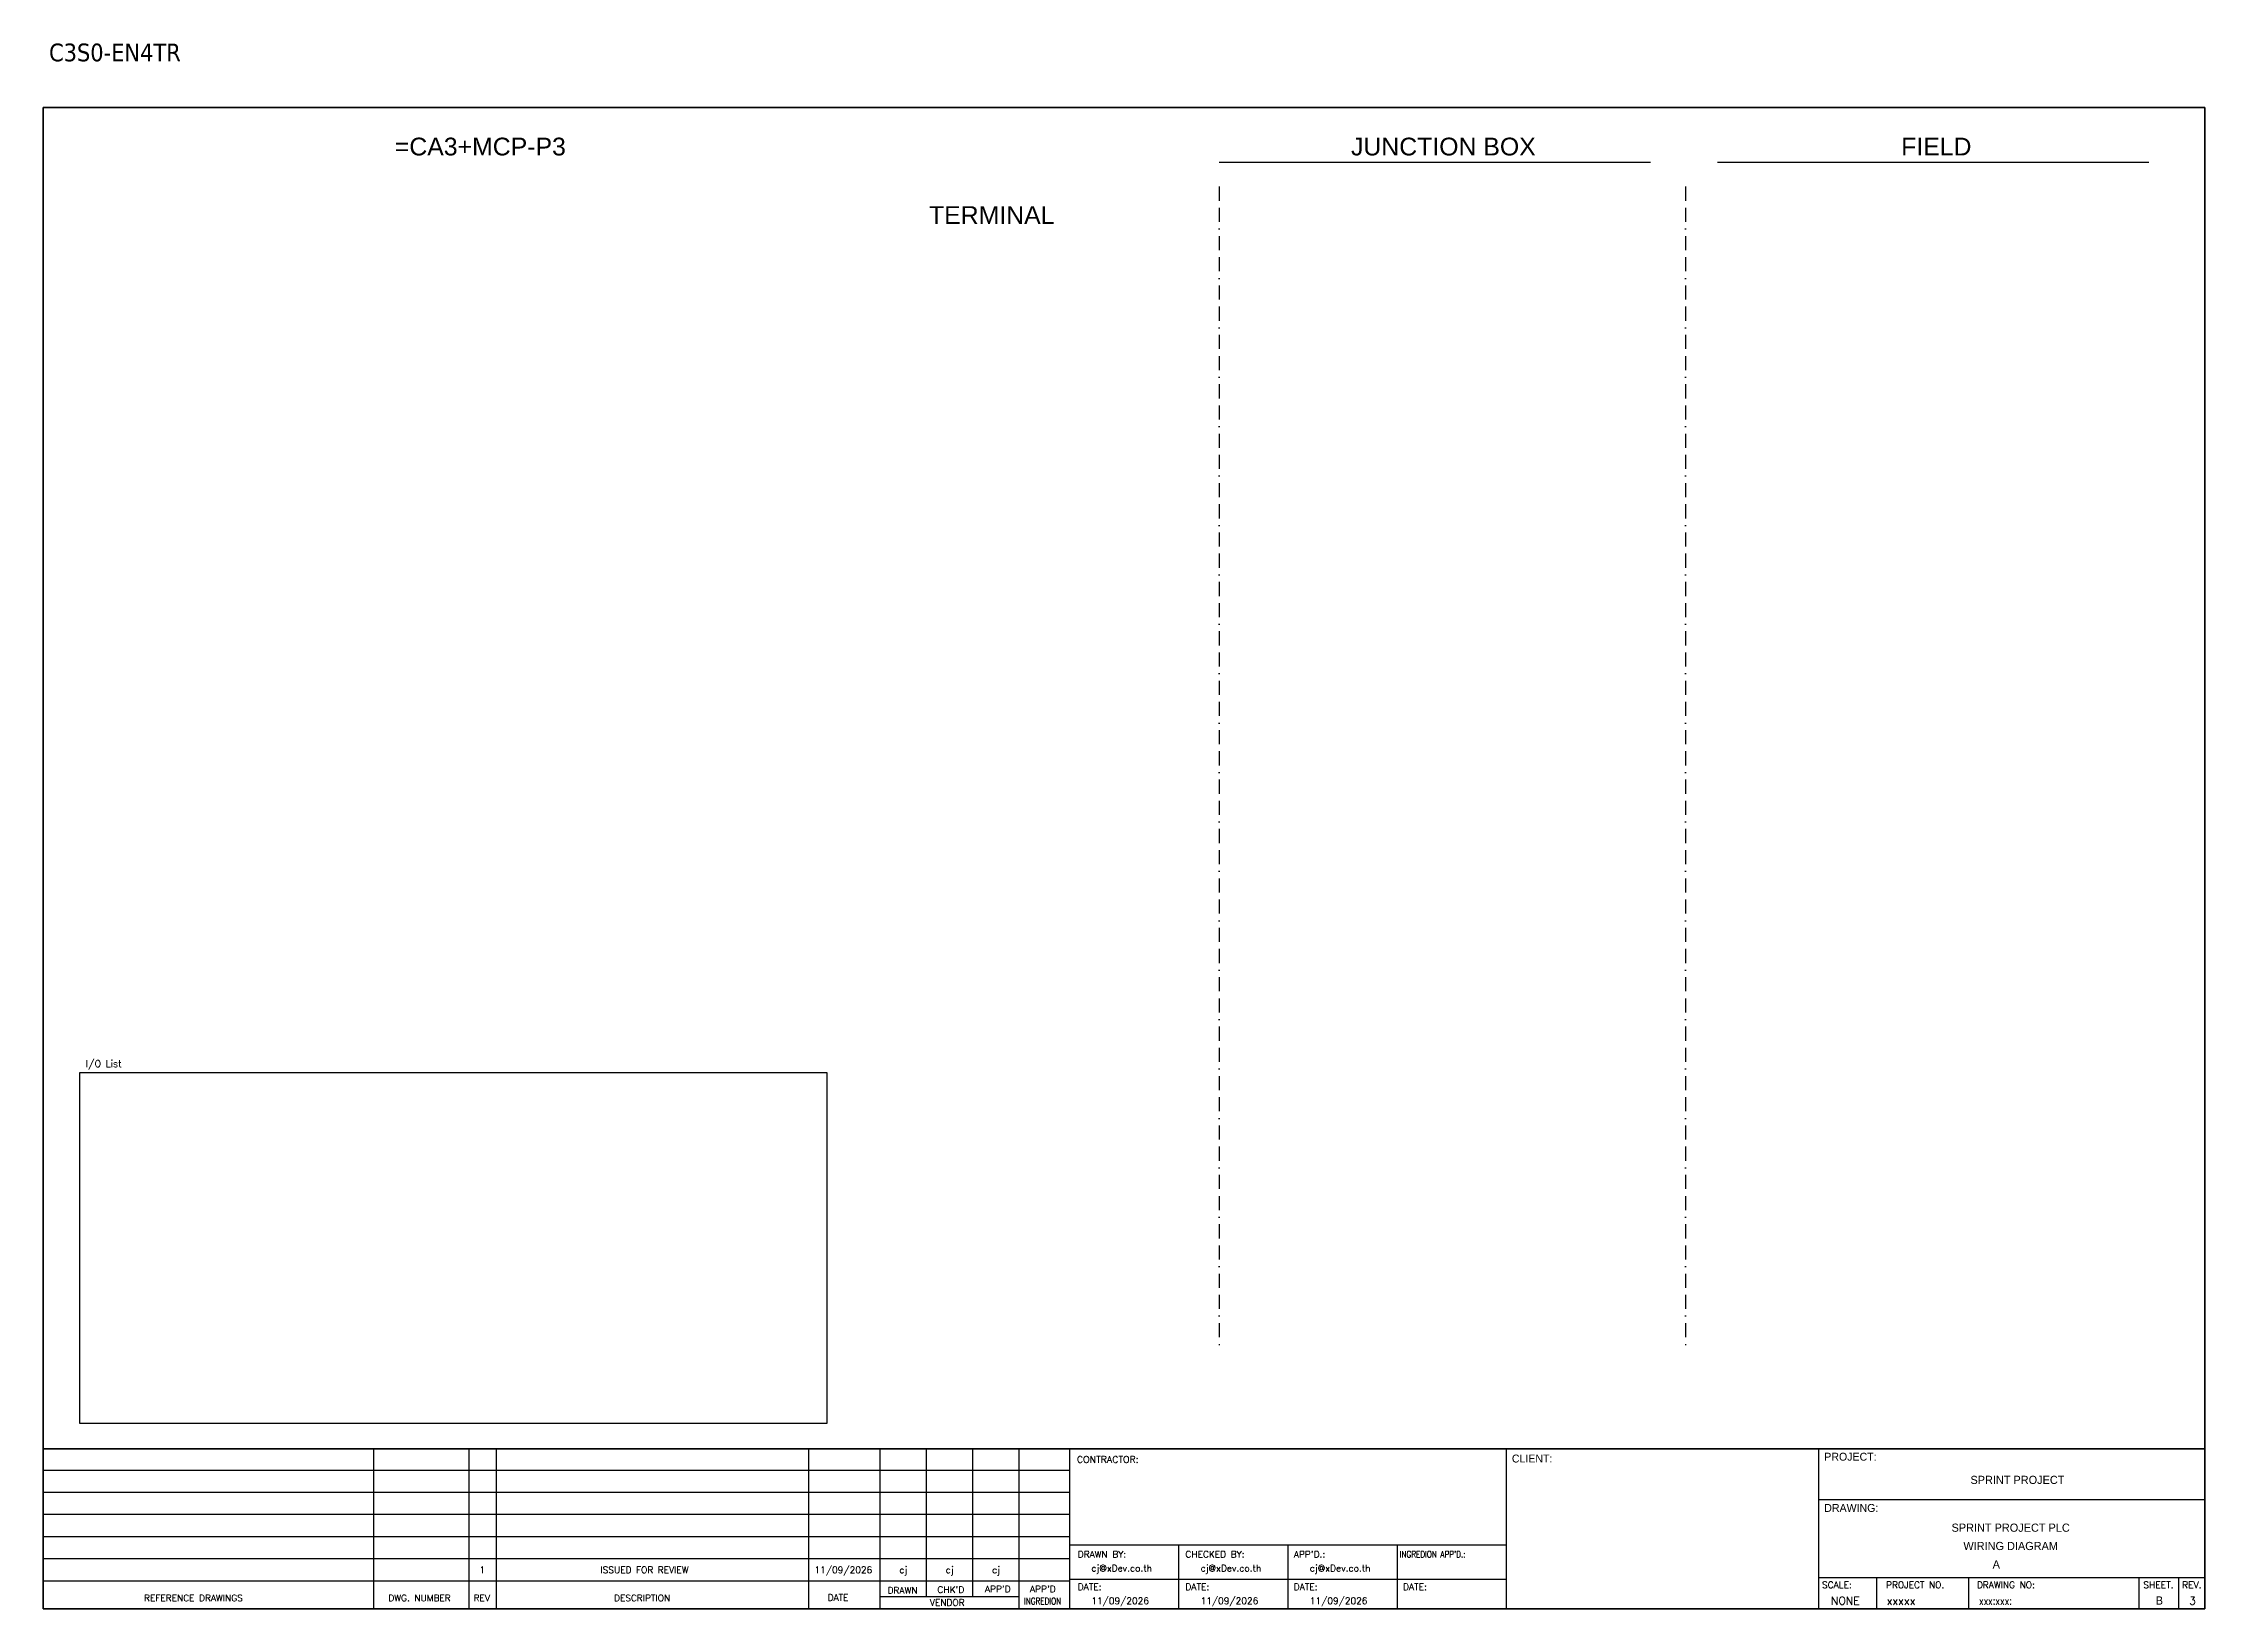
# Model space of a CAD drawing. Header units: millimetres. Extents: x 0 to 62600, y 0 to 14837.
# Drawn here: x 0 to 3893, y 6008 to 8828 of the extents above; entities that cross this region are included whole.
import ezdxf
from ezdxf.enums import TextEntityAlignment as Align

# ---------------------------------------------------------------- set-up
doc = ezdxf.new("R2010")
doc.units = ezdxf.units.MM
doc.linetypes.add('BORDERX2', pattern=[88.9, 25.4, -12.7, 25.4, -12.7, 0, -12.7])
for name, color, linetype in [('GT_1', 9, 'Continuous'), ('HELPPOINT', 7, 'Continuous'), ('MEMBER', 7, 'Continuous'), ('x01001-FrameArea', 2, 'BORDERX2')]:
    doc.layers.add(name, color=color, linetype=linetype)
doc.styles.add('HTX11', font='O8111901')
doc.styles.add('ROMANS', font='romans.shx', dxfattribs={"width": 0.85, "height": 25})
doc.styles.get("Standard").update_dxf_attribs({"font": 'arial.ttf'})
doc.styles.add('Tahoma', font='')
doc.styles.get('Tahoma').set_extended_font_data('Tahoma')

msp = doc.modelspace()

# ---------------------------------------------------------------- texts
at = {"color": 2, "style": 'Tahoma'}
msp.add_text('C3S0-EN4TR', height=32, dxfattribs=at).set_placement((10.4, 8795.7))
at = {"color": 2}
for s, p in [('=CA3+MCP-P3', (633.3, 8626.2)), ('JUNCTION BOX', (2355.5, 8626.2)), ('FIELD', (3346.4, 8626.2)), ('TERMINAL', (1595.4, 8502.8))]:
    msp.add_text(s, height=32, dxfattribs=at).set_placement(p)
at = {"color": 4, "ltscale": 100, "style": 'HTX11'}
for s, p in [('SPRINT PROJECT', (3555.9, 6240.6)), ('SPRINT PROJECT PLC', (3543.7, 6154.5)), ('WIRING DIAGRAM', (3543.7, 6121.5))]:
    msp.add_text(s, height=14.693, dxfattribs=at).set_placement(p, align=Align.MIDDLE_CENTER)
at = {"style": 'HTX11'}
for tag, text, height, p in [('A', 'A', 14.8, (3517.8, 6088.3)), ('B', 'CHASSIS C3 SLOT 0', 14.821, (3811.6, 6023.3))]:
    msp.add_attdef(tag, text=text, height=height, dxfattribs=at).set_placement(p, align=Align.MIDDLE_CENTER)
at = {"layer": 'GT_1', "color": 4, "style": 'HTX11'}
for s, p in [('CLIENT:', (2645.3, 6271.9)), ('PROJECT:', (3208, 6275.2)), ('DRAWING:', (3208, 6182.9))]:
    msp.add_text(s, height=14.25, dxfattribs=at).set_placement(p)
at = {"layer": 'MEMBER', "color": 4, "ltscale": 0.8, "style": 'ROMANS'}
for s, height, p in [('I/O List', 12.35, (76.6, 6984)), ('CONTRACTOR:', 12.35, (1861.9, 6271.2)), ('DRAWN BY:', 11.88, (1863.4, 6100.6)), ('cj@xDev.co.th', 11.875, (1887.8, 6075.6)), ('CHECKED BY:', 11.875, (2057.3, 6100.6)), ('cj@xDev.co.th', 11.875, (2084.6, 6075.6)), ("APP'D.:", 11.88, (2252.5, 6100.6)), ('cj@xDev.co.th', 11.875, (2281.3, 6075.6)), ('DRAWN', 11.88, (1520.8, 6035.7)), ("CHK'D", 11.88, (1610.6, 6036.9)), ("APP'D", 11.88, (1696.2, 6038.1)), ("APP'D", 11.88, (1777.4, 6038.1)), ('DATE:', 11.88, (1863.4, 6042)), ('DATE:', 11.88, (2057.3, 6042)), ('DATE:', 11.88, (2252.5, 6042)), ('DATE:', 11.88, (2449.3, 6042)), ('SCALE:', 11.88, (3204, 6045.5)), ('PROJECT NO.', 11.875, (3319.2, 6045.5)), ('DRAWING NO:', 11.875, (3482.9, 6045.5)), ('SHEET.', 12, (3782.7, 6045.5)), ('REV.', 12, (3852.6, 6045.5)), ('REFERENCE DRAWINGS', 11.875, (181.4, 6021.9)), ('DWG. NUMBER', 11.875, (621.6, 6021.9)), ('REV', 11.88, (775.1, 6021.9)), ('DESCRIPTION', 11.875, (1028, 6021.9)), ('DATE', 11.88, (1412.8, 6022.6)), ('VENDOR', 11.88, (1596.9, 6013.6)), ('11/09/2026', 11.88, (1887.8, 6016.9)), ('11/09/2026', 11.88, (2084.6, 6016.9)), ('11/09/2026', 11.88, (2281.3, 6016.9)), ('NONE', 14.23, (3220, 6015.8)), ('xxxxx', 14.23, (3320.4, 6015.8))]:
    msp.add_text(s, height=height, dxfattribs=at).set_placement(p)
for s, height, p in [('1', 11.9, (790.9, 6078.4)), ('ISSUED FOR REVIEW', 11.875, (1083, 6078.4)), ('11/09/2026', 11.88, (1441.2, 6078.4)), ('cj', 11.88, (1549.1, 6078.4)), ('cj', 11.88, (1632.6, 6078.4)), ('cj', 11.88, (1716.2, 6078.4))]:
    msp.add_text(s, height=height, dxfattribs=at).set_placement(p, align=Align.MIDDLE_CENTER)
at = {"layer": 'MEMBER', "color": 4, "ltscale": 0.8, "style": 'ROMANS', "width": 0.8}
for s, height, p in [("INGREDION APP'D.:", 11.875, (2443.3, 6100.6)), ('INGREDION', 11.88, (1766.6, 6016.4)), ('xxx:xxx:', 14.23, (3486.6, 6015.8))]:
    msp.add_text(s, height=height, dxfattribs=at).set_placement(p)
at = {"layer": 'MEMBER', "color": 4, "ltscale": 0.8, "style": 'ROMANS'}
msp.add_text('3', height=14.2, dxfattribs=at).set_placement((3871.2, 6015.8), align=Align.CENTER)

# ---------------------------------------------------------------- linework, layer by layer
for p, q in [((2118.2, 8614.1), (2894.9, 8614.1)), ((3015.9, 8614.1), (3792.7, 8614.1))]:
    msp.add_line(p, q)
at = {"color": 4}
for p, q in [((3302.3, 6064.5), (3302.3, 6008.4)), ((3467.6, 6064.5), (3467.6, 6008.4))]:
    msp.add_line(p, q, dxfattribs=at)
at = {"color": 4, "ltscale": 0.5}
for p, q in [((3774.7, 6064.5), (3774.7, 6008.4)), ((3774.7, 6064.5), (3774.7, 6008.4)), ((3845.9, 6064.5), (3845.9, 6008.4)), ((3845.9, 6064.5), (3845.9, 6008.4))]:
    msp.add_line(p, q, dxfattribs=at)
msp.add_lwpolyline([(65.7, 6974.3), (1411.5, 6974.3), (1411.5, 6342.2), (65.7, 6342.2)], close=True)
at = {"layer": 'GT_1', "color": 4}
for p, q in [((595.4, 6008.4), (595.4, 6296.6)), ((767.3, 6008.4), (767.3, 6296.6)), ((816.4, 6008.4), (816.4, 6296.6)), ((1379.1, 6008.4), (1379.1, 6296.6)), ((1507.4, 6008.4), (1507.4, 6296.6)), ((1591, 6030.2), (1591, 6296.6)), ((1674.5, 6030.3), (1674.5, 6296.6)), ((1757.8, 6008.4), (1757.8, 6296.6)), ((1848.8, 6008.4), (1848.8, 6296.6)), ((2635.8, 6008.4), (2635.8, 6296.6)), ((3198.1, 6008.4), (3198.1, 6296.6)), ((3198.1, 6008.4), (3198.1, 6296.6)), ((3198.1, 6008.4), (3198.1, 6296.6)), ((1848.8, 6257.7), (0, 6257.7)), ((1848.8, 6217.9), (0, 6217.9)), ((1848.8, 6178), (0, 6178)), ((1848.8, 6138.1), (0, 6138.1)), ((2635.8, 6122.8), (1848.8, 6122.8)), ((2045.6, 6008.4), (2045.6, 6122.8)), ((2242.3, 6008.4), (2242.3, 6122.8)), ((2439.1, 6008.4), (2439.1, 6122.8)), ((1848.8, 6098.2), (0, 6098.2)), ((1848.7, 6058.2), (0, 6058.2)), ((2635.8, 6061.3), (1848.8, 6061.3)), ((3198.1, 6064.5), (3893.3, 6064.5)), ((1757.8, 6030.2), (1507.4, 6030.2))]:
    msp.add_line(p, q, dxfattribs=at)
at = {"layer": 'HELPPOINT', "color": 4, "lineweight": 35}
for p, q in [((0, 6008.4), (0, 8712.6)), ((0, 8712.6), (3893.3, 8712.6)), ((0, 6008.4), (0, 8712.6)), ((0, 8712.6), (3893.3, 8712.6)), ((3893.3, 8712.6), (3893.3, 6008.4)), ((3893.3, 8712.6), (3893.3, 6008.4)), ((3893.3, 6008.4), (0, 6008.4)), ((3893.3, 6008.4), (0, 6008.4))]:
    msp.add_line(p, q, dxfattribs=at)
at = {"layer": 'HELPPOINT', "color": 4}
for p, q in [((3198.1, 6205), (3893.3, 6205)), ((3198.1, 6205), (3893.3, 6205)), ((3198.1, 6064.5), (3893.3, 6064.5))]:
    msp.add_line(p, q, dxfattribs=at)
at = {"layer": 'MEMBER', "color": 4, "lineweight": 35}
msp.add_line((0, 6296.6), (3893.3, 6296.6), dxfattribs=at)
msp.add_line((0, 6296.6), (3893.3, 6296.6), dxfattribs=at)
at = {"layer": 'MEMBER', "color": 4}
for p, q in [((3198.1, 6205), (3893.3, 6205)), ((3198.1, 6205), (3893.3, 6205)), ((3198.1, 6064.5), (3893.3, 6064.5)), ((3198.1, 6064.5), (3893.3, 6064.5))]:
    msp.add_line(p, q, dxfattribs=at)
at = {"layer": 'x01001-FrameArea'}
for p, q in [((2118.2, 8570), (2118.2, 6483.5)), ((2958, 8570), (2958, 6483.5))]:
    msp.add_line(p, q, dxfattribs=at)

msp.set_redraw_order([(e.dxf.handle, doc.entitydb.next_handle()) for e in msp.query("TEXT MTEXT ATTDEF DIMENSION ARC_DIMENSION")])  # texts and dimensions are drawn at this point

doc.saveas('drawing.dxf')
